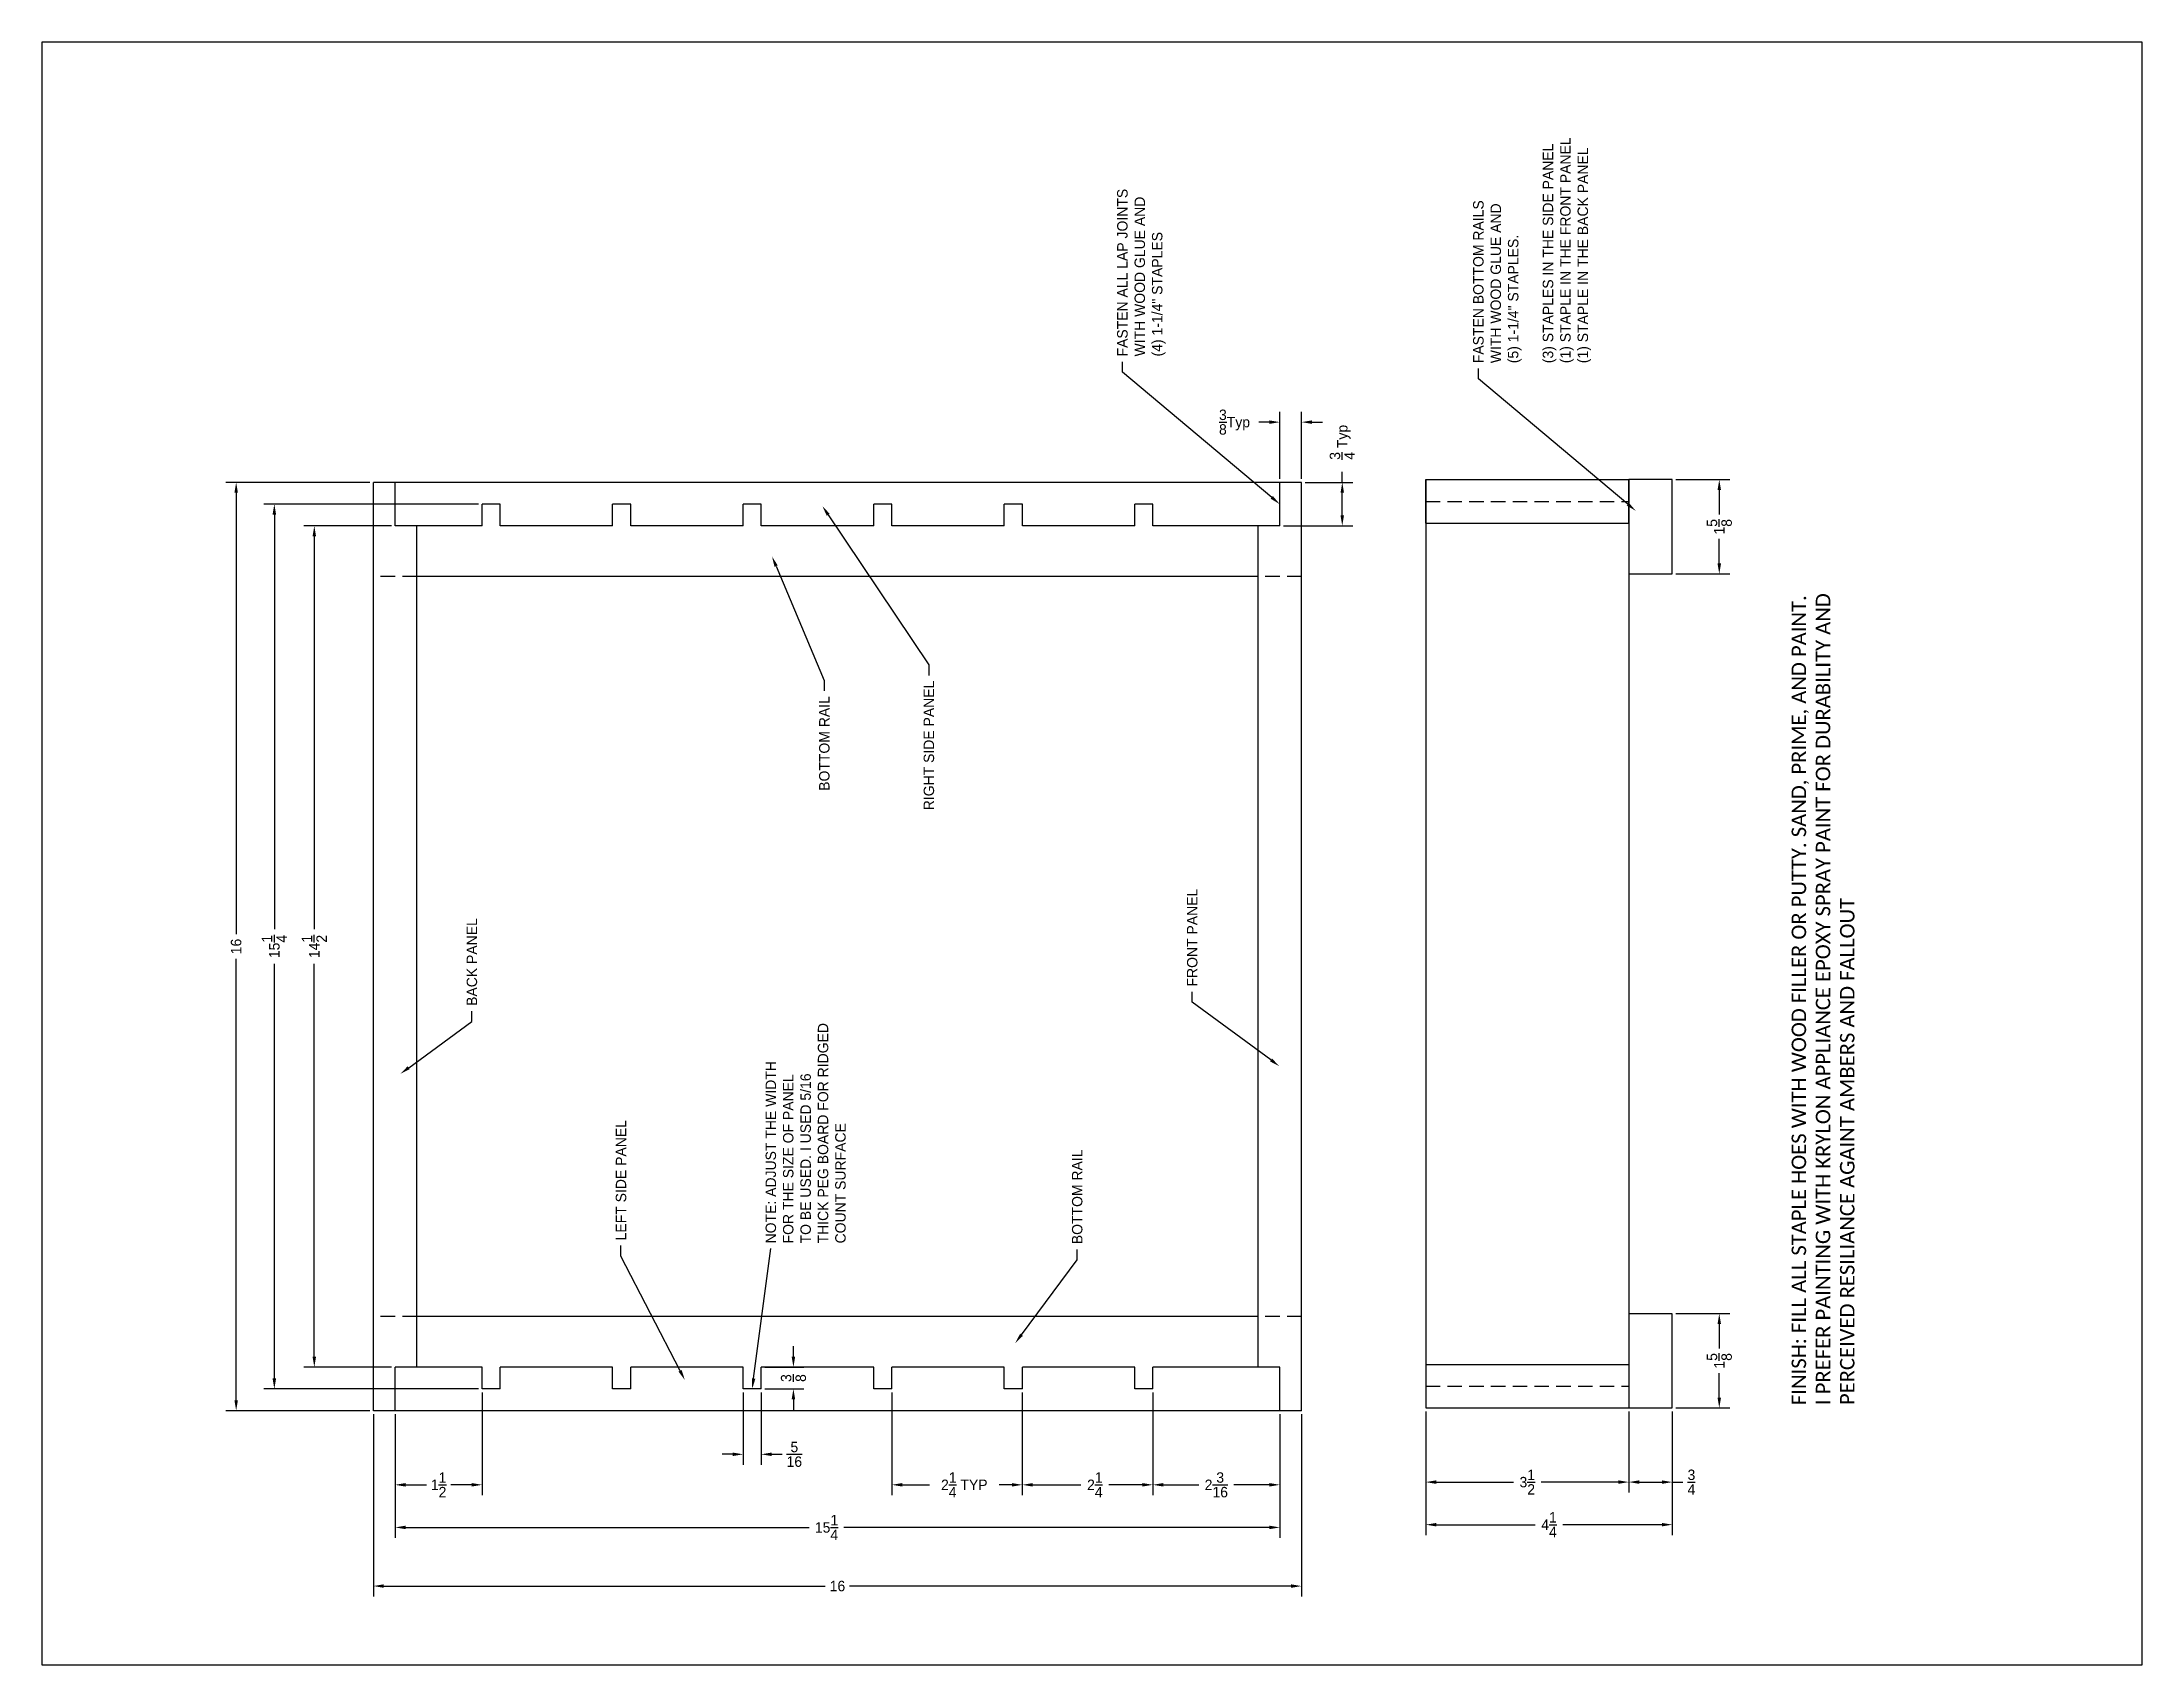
# Model space of a CAD drawing. Header units: inches. Extents: x 9.4 to 86.8, y 4.2 to 32.2.
# Drawn here: x 9.41 to 45.61, y 4.25 to 32.22 of the extents above; entities that cross this region are included whole.
import ezdxf

# ---------------------------------------------------------------- set-up
doc = ezdxf.new("R2010")
doc.units = ezdxf.units.IN
doc.header["$MEASUREMENT"] = 0
doc.linetypes.add('HIDDEN', pattern=[0.375, 0.25, -0.125])
doc.dimstyles.get("Standard").update_dxf_attribs({"dimtxt": 0.18, "dimasz": 0.18, "dimexe": 0.18, "dimexo": 0.0625, "dimgap": 0.09, "dimtad": 0, "dimdec": 4, "dimzin": 0, "dimdsep": 46, "dimlunit": 5, "dimtxsty": 'Standard', "dimcen": 0.09, "dimadec": 0, "dimazin": 0, "dimtfac": 1, "dimtdec": 4, "dimtofl": 0, "dimtmove": 0, "dimatfit": 3, "dimfxl": 0, "dimtolj": 1, "dimtzin": 0, "dimarcsym": 0})

msp = doc.modelspace()

# ---------------------------------------------------------------- texts
at = {"rotation": 90}
for s, insert, char_height, attachment_point in [('FASTEN BOTTOM RAILS\\PWITH WOOD GLUE AND \\P(5) 1-1/4" STAPLES. \\P\\P(3) STAPLES IN THE SIDE PANEL \\P(1) STAPLE IN THE FRONT PANEL \\P(1) STAPLE IN THE BACK PANEL', (34.083, 26.68238), 0.18, 1), ('FASTEN ALL LAP JOINTS\\PWITH WOOD GLUE AND \\P(4) 1-1/4" STAPLES', (27.9464, 26.79857), 0.18, 1), ('{\\fCalibri|b0|i0|c0|p34;FINISH: FILL ALL STAPLE HOES WITH WOOD FILLER OR PUTTY. SAND, PRIME, AND PAINT.\\PI PREFER PAINTING WITH KRYLON APPLIANCE EPOXY SPRAY PAINT FOR DURABILITY AND \\PPERCEIVED RESILIANCE AGAINT AMBERS AND FALLOUT}', (39.5729, 8.72552), 0.25, 1), ('\\A1;RIGHT SIDE PANEL', (24.61087, 21.21122), 0.18, 3), ('\\A1;BOTTOM RAIL', (22.80839, 20.94402), 0.18, 3), ('\\A1;FRONT PANEL', (29.15044, 15.93951), 0.18, 1), ('\\A1;BACK PANEL', (16.73338, 15.6055), 0.18, 1), ('NOTE: ADJUST THE WIDTH\\PFOR THE SIZE OF PANEL\\PTO BE USED. I USED 5/16\\PTHICK PEG BOARD FOR RIDGED\\PCOUNT SURFACE', (21.8863, 11.51179), 0.18, 1), ('\\A1;LEFT SIDE PANEL', (19.30358, 11.56402), 0.18, 1), ('\\A1;BOTTOM RAIL', (27.16787, 11.49866), 0.18, 1)]:
    msp.add_mtext(s, dxfattribs=dict(at, insert=insert, char_height=char_height, attachment_point=attachment_point))

# ---------------------------------------------------------------- blocks, each defined once
blk = doc.blocks.new('*D1')
at = {"color": 0, "lineweight": -2}
for p, q in [((28.562, 8.941), (28.562, 7.171)), ((30.75, 8.566), (30.75, 7.171)), ((28.742, 7.351), (29.356, 7.351)), ((30.57, 7.351), (29.956, 7.351))]:
    blk.add_line(p, q, dxfattribs=at)
at = {"color": 0}
for points in [[(28.742, 7.381), (28.742, 7.321), (28.562, 7.351)], [(30.57, 7.381), (30.57, 7.321), (30.75, 7.351)]]:
    blk.add_solid(points, dxfattribs=at)
at = {"layer": 'Defpoints', "color": 0}
for p in [(28.562, 9.004), (30.75, 8.629), (28.562, 7.351)]:
    blk.add_point(p, dxfattribs=at)
at = {"color": 0, "insert": (29.656, 7.351), "char_height": 0.18, "attachment_point": 5}
blk.add_mtext('\\A1;2{\\H1.000000x;\\S3/16;}', dxfattribs=at)
blk = doc.blocks.new('*D2')
at = {"color": 0, "lineweight": -2}
for p, q in [((26.312, 8.941), (26.312, 7.171)), ((28.562, 8.941), (28.562, 7.171)), ((26.492, 7.351), (27.322, 7.351)), ((28.382, 7.351), (27.802, 7.351))]:
    blk.add_line(p, q, dxfattribs=at)
at = {"color": 0}
for points in [[(26.492, 7.381), (26.492, 7.321), (26.312, 7.351)], [(28.382, 7.381), (28.382, 7.321), (28.562, 7.351)]]:
    blk.add_solid(points, dxfattribs=at)
at = {"layer": 'Defpoints', "color": 0}
for p in [(26.312, 9.004), (28.562, 9.004), (26.312, 7.351)]:
    blk.add_point(p, dxfattribs=at)
at = {"color": 0, "insert": (27.562, 7.351), "char_height": 0.18, "attachment_point": 5}
blk.add_mtext('\\A1;2{\\H1.000000x;\\S1/4;}', dxfattribs=at)
blk = doc.blocks.new('*D3')
at = {"color": 0, "lineweight": -2}
for p, q in [((24.062, 8.941), (24.062, 7.171)), ((26.312, 8.941), (26.312, 7.171)), ((24.242, 7.351), (24.712, 7.351)), ((26.132, 7.351), (25.912, 7.351))]:
    blk.add_line(p, q, dxfattribs=at)
at = {"color": 0}
for points in [[(24.242, 7.381), (24.242, 7.321), (24.062, 7.351)], [(26.132, 7.381), (26.132, 7.321), (26.312, 7.351)]]:
    blk.add_solid(points, dxfattribs=at)
at = {"layer": 'Defpoints', "color": 0}
for p in [(24.062, 9.004), (26.312, 9.004), (26.312, 7.351)]:
    blk.add_point(p, dxfattribs=at)
at = {"color": 0, "insert": (25.312, 7.351), "char_height": 0.18, "attachment_point": 5}
blk.add_mtext('\\A1;2{\\H1.000000x;\\S1/4;} TYP', dxfattribs=at)
blk = doc.blocks.new('*D4')
at = {"color": 0, "lineweight": -2}
for p, q in [((15.5, 8.566), (15.5, 6.437)), ((30.75, 8.566), (30.75, 6.437)), ((15.68, 6.617), (22.637, 6.617)), ((30.57, 6.617), (23.237, 6.617))]:
    blk.add_line(p, q, dxfattribs=at)
at = {"color": 0}
for points in [[(15.68, 6.647), (15.68, 6.587), (15.5, 6.617)], [(30.57, 6.647), (30.57, 6.587), (30.75, 6.617)]]:
    blk.add_solid(points, dxfattribs=at)
at = {"layer": 'Defpoints', "color": 0}
for p in [(15.5, 8.629), (30.75, 8.629), (15.5, 6.617)]:
    blk.add_point(p, dxfattribs=at)
at = {"color": 0, "insert": (22.937, 6.617), "char_height": 0.18, "attachment_point": 5}
blk.add_mtext('\\A1;15{\\H1.000000x;\\S1/4;}', dxfattribs=at)
blk = doc.blocks.new('*D5')
at = {"color": 0, "lineweight": -2}
for p, q in [((15.062, 24.629), (12.58, 24.629)), ((12.76, 24.449), (12.76, 16.839)), ((12.76, 8.809), (12.76, 16.419)), ((15.062, 8.629), (12.58, 8.629))]:
    blk.add_line(p, q, dxfattribs=at)
at = {"color": 0}
for points in [[(12.73, 24.449), (12.79, 24.449), (12.76, 24.629)], [(12.73, 8.809), (12.79, 8.809), (12.76, 8.629)]]:
    blk.add_solid(points, dxfattribs=at)
at = {"layer": 'Defpoints', "color": 0}
for p in [(12.76, 24.629), (15.125, 24.629), (15.125, 8.629)]:
    blk.add_point(p, dxfattribs=at)
at = {"color": 0, "insert": (12.76, 16.629), "char_height": 0.18, "attachment_point": 5, "rotation": 90}
blk.add_mtext('\\A1;16', dxfattribs=at)
blk = doc.blocks.new('*D6')
at = {"color": 0, "lineweight": -2}
for p, q in [((17, 8.941), (17, 7.171)), ((15.5, 8.566), (15.5, 7.171)), ((15.68, 7.351), (16.04, 7.351)), ((16.82, 7.351), (16.46, 7.351))]:
    blk.add_line(p, q, dxfattribs=at)
at = {"color": 0}
for points in [[(15.68, 7.381), (15.68, 7.321), (15.5, 7.351)], [(16.82, 7.381), (16.82, 7.321), (17, 7.351)]]:
    blk.add_solid(points, dxfattribs=at)
at = {"layer": 'Defpoints', "color": 0}
for p in [(17, 9.004), (15.5, 8.629), (15.5, 7.351)]:
    blk.add_point(p, dxfattribs=at)
at = {"color": 0, "insert": (16.25, 7.351), "char_height": 0.18, "attachment_point": 5}
blk.add_mtext('\\A1;1{\\H1.000000x;\\S1/2;}', dxfattribs=at)
blk = doc.blocks.new('*D7')
at = {"color": 0, "lineweight": -2}
for p, q in [((15.125, 8.566), (15.125, 5.426)), ((31.125, 8.566), (31.125, 5.426)), ((15.305, 5.606), (22.915, 5.606)), ((30.945, 5.606), (23.335, 5.606))]:
    blk.add_line(p, q, dxfattribs=at)
at = {"color": 0}
for points in [[(15.305, 5.636), (15.305, 5.576), (15.125, 5.606)], [(30.945, 5.636), (30.945, 5.576), (31.125, 5.606)]]:
    blk.add_solid(points, dxfattribs=at)
at = {"layer": 'Defpoints', "color": 0}
for p in [(15.125, 8.629), (31.125, 8.629), (15.125, 5.606)]:
    blk.add_point(p, dxfattribs=at)
at = {"color": 0, "insert": (23.125, 5.606), "char_height": 0.18, "attachment_point": 5}
blk.add_mtext('\\A1;16', dxfattribs=at)
blk = doc.blocks.new('*D8')
at = {"color": 0, "lineweight": -2}
for p, q in [((33.266, 8.613), (33.266, 7.218)), ((36.766, 8.613), (36.766, 7.218)), ((33.446, 7.398), (34.776, 7.398)), ((36.586, 7.398), (35.256, 7.398))]:
    blk.add_line(p, q, dxfattribs=at)
at = {"color": 0}
for points in [[(33.446, 7.428), (33.446, 7.368), (33.266, 7.398)], [(36.586, 7.428), (36.586, 7.368), (36.766, 7.398)]]:
    blk.add_solid(points, dxfattribs=at)
at = {"layer": 'Defpoints', "color": 0}
for p in [(33.266, 8.676), (36.766, 8.676), (36.766, 7.398)]:
    blk.add_point(p, dxfattribs=at)
at = {"color": 0, "insert": (35.016, 7.398), "char_height": 0.18, "attachment_point": 5}
blk.add_mtext('\\A1;3{\\H1.000000x;\\S1/2;}', dxfattribs=at)
blk = doc.blocks.new('*D9')
at = {"color": 0, "lineweight": -2}
for p, q in [((36.766, 8.551), (36.766, 7.218)), ((37.516, 8.613), (37.516, 7.218)), ((36.946, 7.398), (37.336, 7.398)), ((37.516, 7.398), (37.696, 7.398))]:
    blk.add_line(p, q, dxfattribs=at)
at = {"color": 0}
for points in [[(36.946, 7.428), (36.946, 7.368), (36.766, 7.398)], [(37.336, 7.428), (37.336, 7.368), (37.516, 7.398)]]:
    blk.add_solid(points, dxfattribs=at)
at = {"layer": 'Defpoints', "color": 0}
for p in [(36.766, 8.613), (37.516, 8.676), (37.516, 7.398)]:
    blk.add_point(p, dxfattribs=at)
at = {"color": 0, "insert": (37.846, 7.398), "char_height": 0.18, "attachment_point": 5}
blk.add_mtext('\\A1;{\\H1.000000x;\\S3/4;}', dxfattribs=at)
blk = doc.blocks.new('*D10')
at = {"color": 0, "lineweight": -2}
for p, q in [((33.266, 8.613), (33.266, 6.484)), ((37.516, 8.613), (37.516, 6.484)), ((33.446, 6.664), (35.151, 6.664)), ((37.336, 6.664), (35.631, 6.664))]:
    blk.add_line(p, q, dxfattribs=at)
at = {"color": 0}
for points in [[(33.446, 6.694), (33.446, 6.634), (33.266, 6.664)], [(37.336, 6.694), (37.336, 6.634), (37.516, 6.664)]]:
    blk.add_solid(points, dxfattribs=at)
at = {"layer": 'Defpoints', "color": 0}
for p in [(33.266, 8.676), (37.516, 8.676), (37.516, 6.664)]:
    blk.add_point(p, dxfattribs=at)
at = {"color": 0, "insert": (35.391, 6.664), "char_height": 0.18, "attachment_point": 5}
blk.add_mtext('\\A1;4{\\H1.000000x;\\S1/4;}', dxfattribs=at)
blk = doc.blocks.new('*D11')
at = {"color": 0, "lineweight": -2}
for p, q in [((37.578, 10.301), (38.506, 10.301)), ((38.326, 10.121), (38.326, 9.698)), ((38.326, 8.856), (38.326, 9.278)), ((37.578, 8.676), (38.506, 8.676))]:
    blk.add_line(p, q, dxfattribs=at)
at = {"color": 0}
for points in [[(38.296, 10.121), (38.356, 10.121), (38.326, 10.301)], [(38.296, 8.856), (38.356, 8.856), (38.326, 8.676)]]:
    blk.add_solid(points, dxfattribs=at)
at = {"layer": 'Defpoints', "color": 0}
for p in [(37.516, 10.301), (38.326, 10.301), (37.516, 8.676)]:
    blk.add_point(p, dxfattribs=at)
at = {"color": 0, "insert": (38.326, 9.488), "char_height": 0.18, "attachment_point": 5, "rotation": 90}
blk.add_mtext('\\A1;1{\\H1.000000x;\\S5/8;}', dxfattribs=at)
blk = doc.blocks.new('*D12')
at = {"color": 0, "lineweight": -2}
for p, q in [((37.578, 24.676), (38.506, 24.676)), ((38.326, 24.496), (38.326, 24.073)), ((38.326, 23.231), (38.326, 23.653)), ((37.578, 23.051), (38.506, 23.051))]:
    blk.add_line(p, q, dxfattribs=at)
at = {"color": 0}
for points in [[(38.296, 24.496), (38.356, 24.496), (38.326, 24.676)], [(38.296, 23.231), (38.356, 23.231), (38.326, 23.051)]]:
    blk.add_solid(points, dxfattribs=at)
at = {"layer": 'Defpoints', "color": 0}
for p in [(37.516, 24.676), (38.326, 24.676), (37.516, 23.051)]:
    blk.add_point(p, dxfattribs=at)
at = {"color": 0, "insert": (38.326, 23.863), "char_height": 0.18, "attachment_point": 5, "rotation": 90}
blk.add_mtext('\\A1;1{\\H1.000000x;\\S5/8;}', dxfattribs=at)
blk = doc.blocks.new('*D13')
at = {"color": 0, "lineweight": -2}
for p, q in [((21.5, 8.941), (21.5, 7.697)), ((21.812, 8.941), (21.812, 7.697)), ((21.32, 7.877), (21.14, 7.877)), ((21.992, 7.877), (22.172, 7.877))]:
    blk.add_line(p, q, dxfattribs=at)
at = {"color": 0}
for points in [[(21.32, 7.907), (21.32, 7.847), (21.5, 7.877)], [(21.992, 7.907), (21.992, 7.847), (21.812, 7.877)]]:
    blk.add_solid(points, dxfattribs=at)
at = {"layer": 'Defpoints', "color": 0}
for p in [(21.5, 9.004), (21.812, 9.004), (21.812, 7.877)]:
    blk.add_point(p, dxfattribs=at)
at = {"color": 0, "insert": (22.382, 7.877), "char_height": 0.18, "attachment_point": 5}
blk.add_mtext('\\A1;{\\H1.000000x;\\S5/16;}', dxfattribs=at)
blk = doc.blocks.new('*D14')
at = {"color": 0, "lineweight": -2}
for p, q in [((22.366, 9.559), (22.366, 9.739)), ((21.875, 9.379), (22.546, 9.379)), ((21.875, 9.004), (22.546, 9.004)), ((22.366, 8.824), (22.366, 8.644))]:
    blk.add_line(p, q, dxfattribs=at)
at = {"color": 0}
for points in [[(22.336, 9.559), (22.396, 9.559), (22.366, 9.379)], [(22.336, 8.824), (22.396, 8.824), (22.366, 9.004)]]:
    blk.add_solid(points, dxfattribs=at)
at = {"layer": 'Defpoints', "color": 0}
for p in [(21.812, 9.379), (22.366, 9.379), (21.812, 9.004)]:
    blk.add_point(p, dxfattribs=at)
at = {"color": 0, "insert": (22.366, 9.191), "char_height": 0.18, "attachment_point": 5, "rotation": 90}
blk.add_mtext('\\A1;{\\H1.000000x;\\S3/8;}', dxfattribs=at)
blk = doc.blocks.new('*D15')
at = {"color": 0, "lineweight": -2}
for p, q in [((30.75, 24.691), (30.75, 25.847)), ((31.125, 24.691), (31.125, 25.847)), ((30.57, 25.667), (30.39, 25.667)), ((31.305, 25.667), (31.485, 25.667))]:
    blk.add_line(p, q, dxfattribs=at)
at = {"color": 0}
for points in [[(30.57, 25.697), (30.57, 25.637), (30.75, 25.667)], [(31.305, 25.697), (31.305, 25.637), (31.125, 25.667)]]:
    blk.add_solid(points, dxfattribs=at)
at = {"layer": 'Defpoints', "color": 0}
for p in [(30.75, 25.667), (30.75, 24.629), (31.125, 24.629)]:
    blk.add_point(p, dxfattribs=at)
at = {"color": 0, "insert": (29.97, 25.667), "char_height": 0.18, "attachment_point": 5}
blk.add_mtext('\\A1;{\\H1.000000x;\\S3/8;}Typ', dxfattribs=at)
blk = doc.blocks.new('*D17')
at = {"color": 0, "lineweight": -2}
for p, q in [((31.187, 24.629), (32.007, 24.629)), ((31.827, 24.629), (31.827, 24.809)), ((31.827, 24.059), (31.827, 24.449)), ((30.812, 23.879), (32.007, 23.879))]:
    blk.add_line(p, q, dxfattribs=at)
at = {"color": 0}
for points in [[(31.797, 24.449), (31.857, 24.449), (31.827, 24.629)], [(31.797, 24.059), (31.857, 24.059), (31.827, 23.879)]]:
    blk.add_solid(points, dxfattribs=at)
at = {"layer": 'Defpoints', "color": 0}
for p in [(31.125, 24.629), (31.827, 24.629), (30.75, 23.879)]:
    blk.add_point(p, dxfattribs=at)
at = {"color": 0, "insert": (31.827, 25.319), "char_height": 0.18, "attachment_point": 5, "rotation": 90}
blk.add_mtext('\\A1;{\\H1.000000x;\\S3/4;} Typ', dxfattribs=at)
blk = doc.blocks.new('*D18')
at = {"color": 0, "lineweight": -2}
for p, q in [((15.437, 23.879), (13.927, 23.879)), ((14.107, 23.699), (14.107, 16.929)), ((14.107, 9.559), (14.107, 16.329)), ((15.437, 9.379), (13.927, 9.379))]:
    blk.add_line(p, q, dxfattribs=at)
at = {"color": 0}
for points in [[(14.077, 23.699), (14.137, 23.699), (14.107, 23.879)], [(14.077, 9.559), (14.137, 9.559), (14.107, 9.379)]]:
    blk.add_solid(points, dxfattribs=at)
at = {"layer": 'Defpoints', "color": 0}
for p in [(14.107, 23.879), (15.5, 23.879), (15.5, 9.379)]:
    blk.add_point(p, dxfattribs=at)
at = {"color": 0, "insert": (14.107, 16.629), "char_height": 0.18, "attachment_point": 5, "rotation": 90}
blk.add_mtext('\\A1;14{\\H1.000000x;\\S1/2;}', dxfattribs=at)
blk = doc.blocks.new('*D19')
at = {"color": 0, "lineweight": -2}
for p, q in [((16.937, 24.254), (13.238, 24.254)), ((13.418, 24.074), (13.418, 16.929)), ((13.418, 9.184), (13.418, 16.329)), ((16.937, 9.004), (13.238, 9.004))]:
    blk.add_line(p, q, dxfattribs=at)
at = {"color": 0}
for points in [[(13.388, 24.074), (13.448, 24.074), (13.418, 24.254)], [(13.388, 9.184), (13.448, 9.184), (13.418, 9.004)]]:
    blk.add_solid(points, dxfattribs=at)
at = {"layer": 'Defpoints', "color": 0}
for p in [(17, 24.254), (13.418, 9.004), (17, 9.004)]:
    blk.add_point(p, dxfattribs=at)
at = {"color": 0, "insert": (13.418, 16.629), "char_height": 0.18, "attachment_point": 5, "rotation": 90}
blk.add_mtext('\\A1;15{\\H1.000000x;\\S1/4;}', dxfattribs=at)

# ---------------------------------------------------------------- dimensions: what is measured, and where the dimension line sits
at = {"color": 5}
for base, p1, p2, angle, text, picture, middle in [((30.74986, 25.66689), (31.12486, 24.62867), (30.74986, 24.62867), 180, '<>Typ', '*D15', (29.96986, 25.66689)), ((31.82728, 24.62867), (30.74986, 23.87867), (31.12486, 24.62867), 90, '<> Typ', '*D17', (31.82728, 25.31867))]:
    dim = msp.add_linear_dim(base=base, p1=p1, p2=p2, angle=angle, text=text, dimstyle='Standard', dxfattribs=at)
    dim.commit()
    dim.dimension.update_dxf_attribs({"geometry": picture, "text_midpoint": middle})
for base, p1, p2, angle, picture, middle in [((12.75979, 24.62867), (15.12486, 8.62867), (15.12486, 24.62867), 90, '*D5', (12.75979, 16.62867)), ((26.31236, 7.35076), (28.56236, 9.00367), (26.31236, 9.00367), 180, '*D2', (27.56236, 7.35076)), ((15.49986, 6.61696), (30.74986, 8.62867), (15.49986, 8.62867), 180, '*D4', (22.93736, 6.61696))]:
    dim = msp.add_linear_dim(base=base, p1=p1, p2=p2, angle=angle, dimstyle='Standard', dxfattribs=at)
    dim.commit()
    dim.dimension.update_dxf_attribs({"geometry": picture, "text_midpoint": middle, "dimtype": 160})
for base, p1, p2, angle, picture, middle in [((38.32551, 24.67595), (37.51566, 23.05095), (37.51566, 24.67595), 90, '*D12', (38.32551, 23.86345)), ((13.41793, 9.00367), (16.99986, 24.25367), (16.99986, 9.00367), 90, '*D19', (13.41793, 16.62867)), ((14.1069, 23.87867), (15.49986, 9.37867), (15.49986, 23.87867), 90, '*D18', (14.1069, 16.62867)), ((38.32551, 10.30095), (37.51566, 8.67595), (37.51566, 10.30095), 90, '*D11', (38.32551, 9.48845)), ((22.36578, 9.37867), (21.81236, 9.00367), (21.81236, 9.37867), 90, '*D14', (22.36578, 9.19117)), ((21.81236, 7.877), (21.49986, 9.00367), (21.81236, 9.00367), 180, '*D13', (22.38236, 7.877)), ((28.56236, 7.35076), (30.74986, 8.62867), (28.56236, 9.00367), 180, '*D1', (29.65611, 7.35076)), ((15.12486, 5.60645), (31.12486, 8.62867), (15.12486, 8.62867), 180, '*D7', (23.12486, 5.60645)), ((36.76566, 7.39804), (33.26566, 8.67595), (36.76566, 8.67595), 180, '*D8', (35.01566, 7.39804)), ((37.51566, 6.66424), (33.26566, 8.67595), (37.51566, 8.67595), 180, '*D10', (35.39066, 6.66424)), ((37.51566, 7.39804), (36.76566, 8.61345), (37.51566, 8.67595), 180, '*D9', (37.84566, 7.39804))]:
    dim = msp.add_linear_dim(base=base, p1=p1, p2=p2, angle=angle, dimstyle='Standard', dxfattribs=at)
    dim.commit()
    dim.dimension.update_dxf_attribs({"geometry": picture, "text_midpoint": middle})
dim = msp.add_linear_dim(base=(15.49986, 7.35076), p1=(16.99986, 9.00367), p2=(15.49986, 8.62867), angle=180, dimstyle='Standard')
dim.commit()
dim.dimension.update_dxf_attribs({"geometry": '*D6', "text_midpoint": (16.24986, 7.35076)})
dim = msp.add_linear_dim(base=(26.31236, 7.35076), p1=(24.06236, 9.00367), p2=(26.31236, 9.00367), angle=180, text='<> TYP', dimstyle='Standard', dxfattribs=at)
dim.commit()
dim.dimension.update_dxf_attribs({"geometry": '*D3', "text_midpoint": (25.31236, 7.35076), "dimtype": 160})

# ---------------------------------------------------------------- linework, layer by layer
for p, q in [((28.0364, 26.52857), (28.0364, 26.70857)), ((30.61192, 24.36932), (28.0364, 26.52857)), ((34.173, 26.41238), (34.173, 26.59238)), ((36.74852, 24.25312), (34.173, 26.41238)), ((31.12486, 24.62867), (15.12486, 24.62867)), ((15.12486, 8.62867), (15.12486, 24.62867)), ((15.49986, 23.87867), (15.49986, 24.62867)), ((30.74986, 23.87867), (30.74986, 24.62867)), ((31.12486, 8.62867), (31.12486, 24.62867)), ((33.26566, 24.67595), (33.26566, 8.67595)), ((33.26566, 24.67595), (36.76566, 24.67595)), ((33.26566, 23.92595), (33.26566, 24.67595)), ((36.76566, 23.92595), (36.76566, 24.67595)), ((36.76566, 24.67595), (36.76566, 8.67595)), ((37.51566, 24.67595), (36.76566, 24.67595)), ((37.51566, 23.05095), (37.51566, 24.67595)), ((17.31236, 24.25367), (16.99986, 24.25367)), ((16.99986, 23.87867), (16.99986, 24.25367)), ((17.31236, 23.87867), (17.31236, 24.25367)), ((19.56236, 24.25367), (19.24986, 24.25367)), ((19.24986, 23.87867), (19.24986, 24.25367)), ((19.56236, 23.87867), (19.56236, 24.25367)), ((21.81236, 24.25367), (21.49986, 24.25367)), ((21.49986, 23.87867), (21.49986, 24.25367)), ((21.81236, 23.87867), (21.81236, 24.25367)), ((22.96523, 24.07056), (24.70087, 21.48122)), ((24.06236, 24.25367), (23.74986, 24.25367)), ((23.74986, 23.87867), (23.74986, 24.25367)), ((24.06236, 23.87867), (24.06236, 24.25367)), ((26.31236, 24.25367), (25.99986, 24.25367)), ((25.99986, 23.87867), (25.99986, 24.25367)), ((26.31236, 23.87867), (26.31236, 24.25367)), ((28.56236, 24.25367), (28.24986, 24.25367)), ((28.24986, 23.87867), (28.24986, 24.25367)), ((28.56236, 23.87867), (28.56236, 24.25367)), ((33.26566, 23.92595), (36.76566, 23.92595)), ((16.99986, 23.87867), (15.49986, 23.87867)), ((15.87486, 9.37867), (15.87486, 23.87867)), ((19.24986, 23.87867), (17.31236, 23.87867)), ((21.49986, 23.87867), (19.56236, 23.87867)), ((23.74986, 23.87867), (21.81236, 23.87867)), ((25.99986, 23.87867), (24.06236, 23.87867)), ((28.24986, 23.87867), (26.31236, 23.87867)), ((30.74986, 23.87867), (28.56236, 23.87867)), ((30.37486, 9.37867), (30.37486, 23.87867)), ((22.06708, 23.18579), (22.89839, 21.21402)), ((30.37486, 23.00367), (15.87486, 23.00367)), ((36.76566, 23.05095), (37.51566, 23.05095)), ((24.70087, 21.48122), (24.70087, 21.30122)), ((22.89839, 21.21402), (22.89839, 21.03402)), ((29.24044, 15.66951), (29.24044, 15.84951)), ((30.59739, 14.67378), (29.24044, 15.66951)), ((15.73372, 14.53983), (16.82338, 15.3355)), ((16.82338, 15.3355), (16.82338, 15.5155)), ((19.39358, 11.29402), (19.39358, 11.47402)), ((20.41264, 9.31639), (19.39358, 11.29402)), ((21.67974, 9.18211), (21.9763, 11.42179)), ((26.29715, 9.93687), (27.25787, 11.22866)), ((27.25787, 11.22866), (27.25787, 11.40866)), ((30.37486, 10.25367), (15.87486, 10.25367)), ((37.51566, 10.30095), (36.76566, 10.30095)), ((37.51566, 8.67595), (37.51566, 10.30095)), ((33.26566, 9.42595), (33.26566, 8.67595)), ((33.26566, 9.42595), (36.76566, 9.42595)), ((36.76566, 9.42595), (36.76566, 8.67595)), ((16.99986, 9.37867), (15.49986, 9.37867)), ((15.49986, 8.62867), (15.49986, 9.37867)), ((16.99986, 9.00367), (16.99986, 9.37867)), ((17.31236, 9.00367), (17.31236, 9.37867)), ((19.24986, 9.37867), (17.31236, 9.37867)), ((19.24986, 9.00367), (19.24986, 9.37867)), ((19.56236, 9.00367), (19.56236, 9.37867)), ((21.49986, 9.37867), (19.56236, 9.37867)), ((21.49986, 9.00367), (21.49986, 9.37867)), ((21.81236, 9.00367), (21.81236, 9.37867)), ((23.74986, 9.37867), (21.81236, 9.37867)), ((23.74986, 9.00367), (23.74986, 9.37867)), ((24.06236, 9.00367), (24.06236, 9.37867)), ((25.99986, 9.37867), (24.06236, 9.37867)), ((25.99986, 9.00367), (25.99986, 9.37867)), ((26.31236, 9.00367), (26.31236, 9.37867)), ((28.24986, 9.37867), (26.31236, 9.37867)), ((28.24986, 9.00367), (28.24986, 9.37867)), ((30.74986, 9.37867), (28.56236, 9.37867)), ((28.56236, 9.00367), (28.56236, 9.37867)), ((30.74986, 8.62867), (30.74986, 9.37867)), ((17.31236, 9.00367), (16.99986, 9.00367)), ((19.56236, 9.00367), (19.24986, 9.00367)), ((21.81236, 9.00367), (21.49986, 9.00367)), ((24.06236, 9.00367), (23.74986, 9.00367)), ((26.31236, 9.00367), (25.99986, 9.00367)), ((28.56236, 9.00367), (28.24986, 9.00367)), ((31.12486, 8.62867), (15.12486, 8.62867)), ((33.26566, 8.67595), (36.76566, 8.67595)), ((36.76566, 8.67595), (37.51566, 8.67595))]:
    msp.add_line(p, q)
at = {"linetype": 'HIDDEN'}
for p, q in [((33.26566, 24.30095), (36.76566, 24.30095)), ((15.87486, 23.00367), (15.12486, 23.00367)), ((31.12486, 23.00367), (30.37486, 23.00367)), ((15.87486, 10.25367), (15.12486, 10.25367)), ((31.12486, 10.25367), (30.37486, 10.25367)), ((33.26566, 9.05095), (36.76566, 9.05095))]:
    msp.add_line(p, q, dxfattribs=at)
msp.add_lwpolyline([(9.41302, 4.24576), (45.61286, 4.24576), (45.61286, 32.21835), (9.41302, 32.21835)], close=True)
for points in [[(30.6312, 24.39231), (30.59265, 24.34633), (30.74986, 24.25367)], [(36.76779, 24.27611), (36.72924, 24.23013), (36.88645, 24.13748)], [(22.94032, 24.05385), (22.99015, 24.08726), (22.86501, 24.22007)], [(22.03944, 23.17414), (22.09473, 23.19745), (21.99715, 23.35166)], [(15.75141, 14.51561), (15.71602, 14.56406), (15.58835, 14.43368)], [(30.61513, 14.69796), (30.57964, 14.64959), (30.74251, 14.56729)], [(26.32122, 9.91896), (26.27308, 9.95477), (26.18973, 9.79243)], [(20.43931, 9.33013), (20.38597, 9.30265), (20.49509, 9.15638)], [(21.70948, 9.17818), (21.65, 9.18605), (21.65611, 9.00367)]]:
    msp.add_solid(points)

msp.set_redraw_order([(e.dxf.handle, doc.entitydb.next_handle()) for e in msp.query("TEXT MTEXT ATTDEF DIMENSION ARC_DIMENSION")])  # texts and dimensions are drawn at this point

doc.saveas('drawing.dxf')
